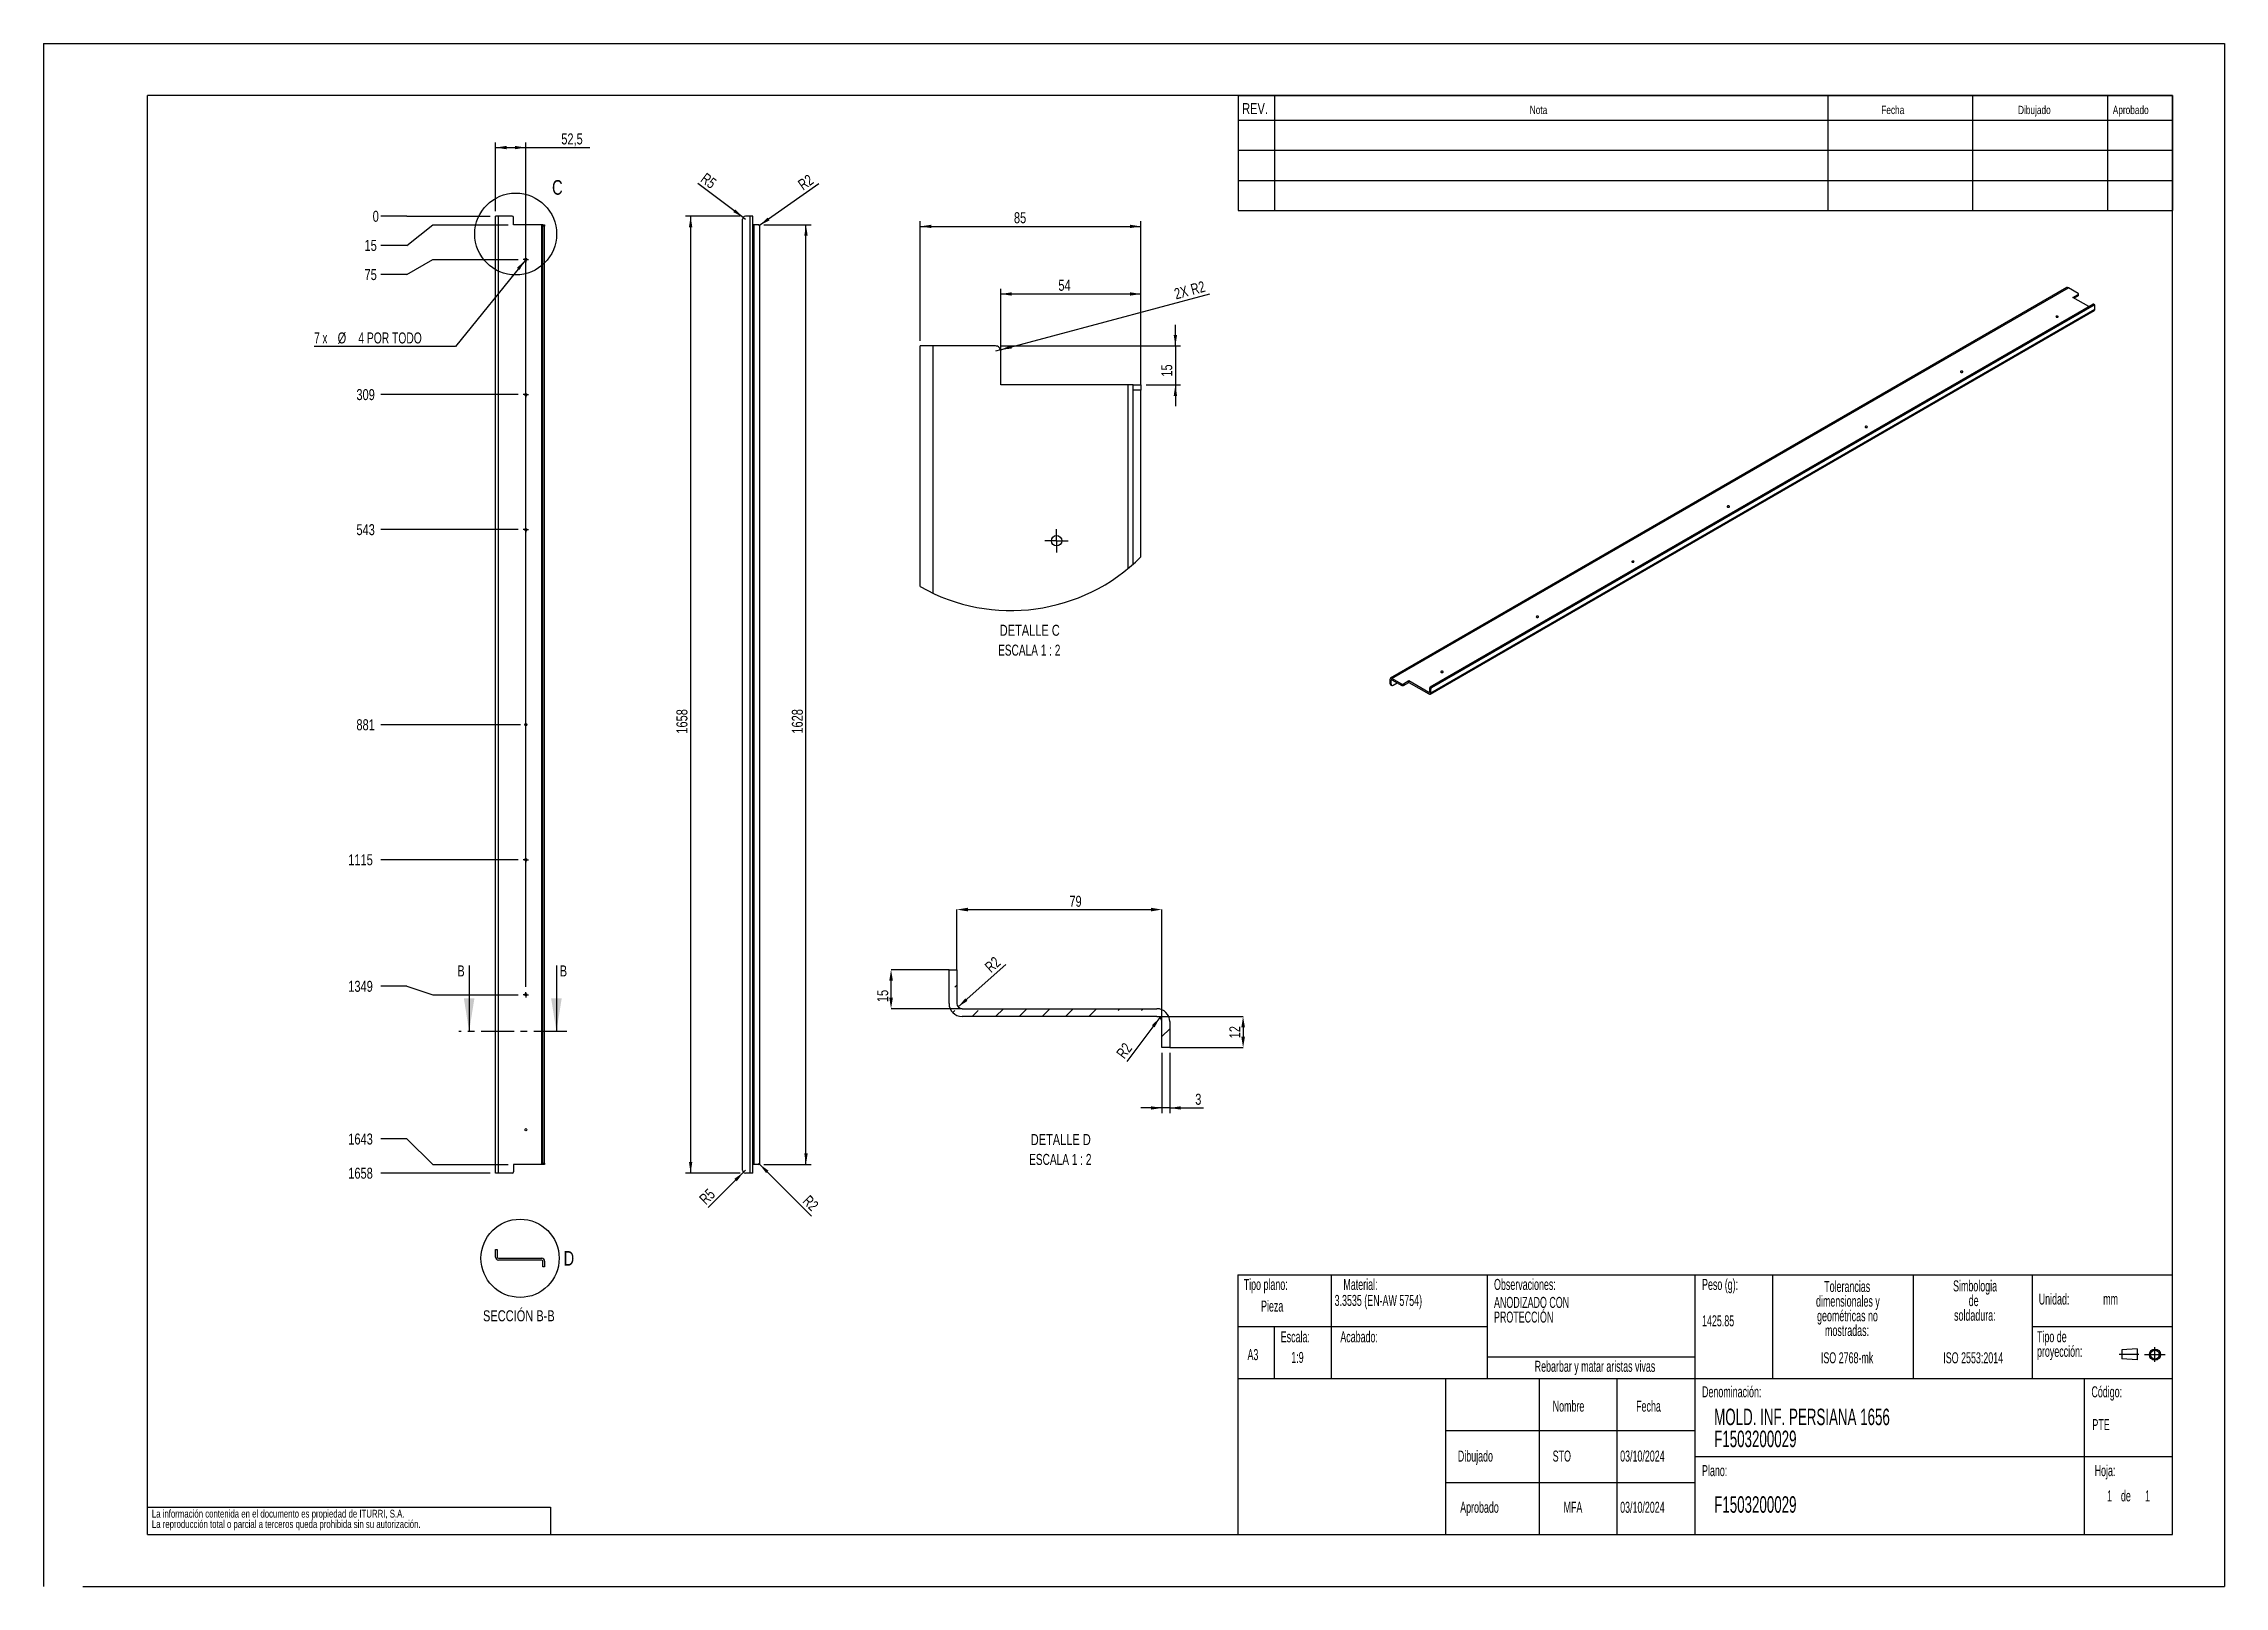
# Model space of a CAD drawing. Extents: x 0 to 25434, y 0 to 7314.
# Drawn here: x 0 to 3780, y 0 to 2673 of the extents above; entities that cross this region are included whole.
import ezdxf

# ---------------------------------------------------------------- set-up
doc = ezdxf.new("R2010")
doc.units = 0
doc.header["$LTSCALE"] = 9
doc.header["$PDSIZE"] = -1
doc.linetypes.add('CENTER', pattern=[10.16, 6.35, -1.27, 1.27, -1.27])
doc.linetypes.add('CENTERX2', pattern=[20.32, 12.7, -2.54, 2.54, -2.54])
doc.layers.get('0').update_dxf_attribs({"linetype": 'CONTINUOUS'})
doc.layers.get('Defpoints').update_dxf_attribs({"linetype": 'CONTINUOUS'})
doc.layers.add('FORMATO', color=7, linetype='CONTINUOUS')
doc.layers.add('SLD-0', color=179, linetype='CONTINUOUS')
doc.styles.add('SLDTEXTSTYLE0', font='TXT', dxfattribs={"width": 0.605})
doc.styles.add('SLDTEXTSTYLE1', font='TXT', dxfattribs={"width": 0.75})
doc.styles.add('SLDTEXTSTYLE2', font='TXT', dxfattribs={"width": 0.666667})
doc.styles.add('SLDTEXTSTYLE3', font='TXT', dxfattribs={"width": 0.7})
doc.styles.add('SLDTEXTSTYLE4', font='TXT', dxfattribs={"width": 0.6875})
doc.dimstyles.new('SLDDIMSTYLE0', dxfattribs={"dimtxt": 19.05, "dimasz": 19.05, "dimexe": 0, "dimexo": 0.0625, "dimgap": 4.7625, "dimtad": 0, "dimtih": 1, "dimtoh": 1, "dimdec": 0, "dimrnd": 1e-09, "dimdsep": 46, "dimtxsty": 'SLDTEXTSTYLE1', "dimblk1": 'NONE', "dimblk2": 'NONE', "dimsah": 1, "dimcen": 0.09, "dimadec": 0, "dimazin": 0, "dimtfac": 1, "dimtdec": 0, "dimtofl": 0, "dimtmove": 0, "dimatfit": 3, "dimldrblk": 'NONE', "dimfxl": 1, "dimtolj": 1, "dimtzin": 12, "dimarcsym": 0})
doc.dimstyles.new('SLDDIMSTYLE1', dxfattribs={"dimtxt": 19.05, "dimasz": 19.05, "dimexe": 0, "dimexo": 0.0625, "dimgap": 4.7625, "dimtad": 0, "dimtih": 1, "dimtoh": 1, "dimdec": 1, "dimrnd": 1e-09, "dimzin": 12, "dimdsep": 46, "dimtxsty": 'SLDTEXTSTYLE1', "dimblk1": 'NONE', "dimblk2": 'NONE', "dimsah": 1, "dimcen": 0.09, "dimadec": 0, "dimazin": 0, "dimtfac": 1, "dimtdec": 1, "dimtofl": 0, "dimtmove": 0, "dimatfit": 3, "dimldrblk": 'NONE', "dimfxl": 1, "dimtolj": 1, "dimtzin": 12, "dimarcsym": 0})
doc.dimstyles.new('SLDDIMSTYLE2', dxfattribs={"dimtxt": 19.05, "dimasz": 19.05, "dimexe": 0, "dimexo": 0.0625, "dimgap": 4.7625, "dimtad": 0, "dimtih": 1, "dimtoh": 1, "dimdec": 6, "dimrnd": 1e-09, "dimzin": 12, "dimdsep": 46, "dimtxsty": 'SLDTEXTSTYLE1', "dimblk1": 'NONE', "dimsah": 1, "dimcen": 0, "dimadec": 0, "dimazin": 0, "dimtfac": 1, "dimtdec": 1, "dimtmove": 0, "dimatfit": 3, "dimldrblk": 'NONE', "dimfxl": 1, "dimtolj": 1, "dimtzin": 12, "dimarcsym": 0})
doc.dimstyles.new('SLDDIMSTYLE3', dxfattribs={"dimtxt": 19.05, "dimasz": 19.05, "dimexe": 0, "dimexo": 0.0625, "dimgap": 4.7625, "dimtad": 1, "dimdec": 1, "dimrnd": 1e-09, "dimzin": 12, "dimdsep": 46, "dimtxsty": 'SLDTEXTSTYLE1', "dimsah": 1, "dimcen": 0.09, "dimadec": 0, "dimazin": 0, "dimtfac": 1, "dimtdec": 1, "dimtofl": 0, "dimtmove": 0, "dimatfit": 3, "dimfxl": 1, "dimtolj": 1, "dimtzin": 12, "dimarcsym": 0})
doc.dimstyles.new('SLDDIMSTYLE4', dxfattribs={"dimtxt": 19.05, "dimasz": 19.05, "dimexe": 0, "dimexo": 0.0625, "dimgap": 4.7625, "dimtad": 1, "dimdec": 1, "dimrnd": 1e-09, "dimzin": 12, "dimdsep": 46, "dimtxsty": 'SLDTEXTSTYLE1', "dimsah": 1, "dimcen": 0, "dimadec": 0, "dimazin": 0, "dimtfac": 1, "dimtdec": 1, "dimtofl": 0, "dimtmove": 0, "dimatfit": 3, "dimfxl": 1, "dimtolj": 1, "dimtzin": 12, "dimarcsym": 0})
doc.dimstyles.new('SLDDIMSTYLE5', dxfattribs={"dimtxt": 19.05, "dimasz": 19.05, "dimexe": 0, "dimexo": 0.0625, "dimgap": 4.7625, "dimtad": 1, "dimdec": 1, "dimlfac": 0.222222, "dimrnd": 1e-09, "dimzin": 12, "dimdsep": 46, "dimtxsty": 'SLDTEXTSTYLE1', "dimsah": 1, "dimcen": 0.09, "dimadec": 0, "dimazin": 0, "dimtfac": 1, "dimtdec": 1, "dimtofl": 0, "dimtmove": 0, "dimatfit": 3, "dimfxl": 1, "dimtolj": 1, "dimtzin": 12, "dimarcsym": 0})
doc.dimstyles.new('SLDDIMSTYLE6', dxfattribs={"dimtxt": 19.05, "dimasz": 19.05, "dimexe": 0, "dimexo": 0.0625, "dimgap": 4.7625, "dimtad": 1, "dimdec": 1, "dimlfac": 0.222222, "dimrnd": 1e-09, "dimzin": 12, "dimdsep": 46, "dimtxsty": 'SLDTEXTSTYLE1', "dimsah": 1, "dimcen": 0.09, "dimadec": 0, "dimazin": 0, "dimtfac": 1, "dimtdec": 1, "dimtmove": 0, "dimatfit": 0, "dimfxl": 1, "dimtolj": 1, "dimtzin": 12, "dimarcsym": 0})
doc.dimstyles.new('SLDDIMSTYLE7', dxfattribs={"dimtxt": 19.05, "dimasz": 19.05, "dimexe": 0, "dimexo": 0.0625, "dimgap": 4.7625, "dimtad": 1, "dimdec": 1, "dimlfac": 0.222222, "dimrnd": 1e-09, "dimzin": 12, "dimdsep": 46, "dimtxsty": 'SLDTEXTSTYLE1', "dimsah": 1, "dimcen": 0, "dimadec": 0, "dimazin": 0, "dimtfac": 1, "dimtdec": 1, "dimtofl": 0, "dimtmove": 0, "dimatfit": 3, "dimfxl": 1, "dimtolj": 1, "dimtzin": 12, "dimarcsym": 0})
doc.dimstyles.new('SLDDIMSTYLE8', dxfattribs={"dimtxt": 19.05, "dimasz": 19.05, "dimexe": 0, "dimexo": 0.0625, "dimgap": 4.7625, "dimtad": 1, "dimdec": 1, "dimlfac": 0.222222, "dimrnd": 1e-09, "dimzin": 12, "dimdsep": 46, "dimtxsty": 'SLDTEXTSTYLE1', "dimsah": 1, "dimcen": 0, "dimadec": 0, "dimazin": 0, "dimtfac": 1, "dimtdec": 1, "dimtofl": 0, "dimtmove": 1, "dimatfit": 3, "dimfxl": 1, "dimtolj": 1, "dimtzin": 12, "dimarcsym": 0})

msp = doc.modelspace()

# ---------------------------------------------------------------- texts
at = {"color": 7, "linetype": 'Continuous', "attachment_point": 1, "style": 'SLDTEXTSTYLE1'}
for s, insert, char_height in [('C', (881.2796359, 2436.539232), 25.4), ('B', (717.1477808, 1075.8752118), 19.05), ('B', (894.6911435, 1075.8752118), 19.05), ('D', (901.3022331, 581.0514884), 25.4)]:
    msp.add_mtext(s, dxfattribs=dict(at, insert=insert, char_height=char_height))
at = {"layer": 'FORMATO', "style": 'SLDTEXTSTYLE1'}
for s, insert, char_height, attachment_point in [('REV.', (2077.5212672, 2569.9692622), 19.05, 1), ('Nota', (2576.0194526, 2565.2323684), 14.2875, 1), ('Fecha', (3185.337657, 2565.2323684), 14.2875, 1), ('Dibujado', (3422.3476248, 2565.2323684), 14.2875, 1), ('Aprobado', (3586.5906389, 2565.2323684), 14.2875, 1), ('SECCIÓN B-B', (823.7292241, 478.3177584), 19.05, 2)]:
    msp.add_mtext(s, dxfattribs=dict(at, insert=insert, char_height=char_height, attachment_point=attachment_point))
at = {"layer": 'SLD-0', "style": 'SLDTEXTSTYLE0'}
for s, insert, char_height, attachment_point in [('Tipo plano:', (2080.1636174, 532.6277818), 19.05, 1), ('Tipo plano:', (2080.1636174, 532.6277818), 19.05, 1), ('Material:', (2252.9670218, 532.6277818), 19.05, 1), ('Material:', (2252.9670218, 532.6277818), 19.05, 1), ('Observaciones:', (2514.047536, 532.6277818), 19.05, 1), ('Observaciones:', (2514.047536, 532.6277818), 19.05, 1), ('Peso (g):', (2874.6275349, 532.6277818), 19.05, 1), ('Peso (g):', (2874.6275349, 532.6277818), 19.05, 1), ('Pieza', (2110.2533527, 495.1727609), 19.05, 1), ('Pieza', (2110.2533527, 495.1727609), 19.05, 1), ('3.3535 (EN-AW 5754)', (2237.7134568, 504.9518291), 19.05, 1), ('3.3535 (EN-AW 5754)', (2237.7134568, 504.9518291), 19.05, 1), ('Unidad:', (3458.2153427, 507.3356533), 19.05, 1), ('Unidad:', (3458.2153427, 507.3356533), 19.05, 1), ('mm', (3569.9596005, 507.3356533), 19.05, 1), ('mm', (3569.9596005, 507.3356533), 19.05, 1), ('1425.85', (2874.6275349, 469.6317792), 19.05, 1), ('1425.85', (2874.6275349, 469.6317792), 19.05, 1), ('Escala:', (2144.3679447, 441.9132162), 19.05, 1), ('Escala:', (2144.3679447, 441.9132162), 19.05, 1), ('Acabado:', (2247.6444924, 441.9132162), 19.05, 1), ('Acabado:', (2247.6444924, 441.9132162), 19.05, 1), ('A3', (2086.7341403, 411.0693096), 19.05, 1), ('A3', (2086.7341403, 411.0693096), 19.05, 1), ('1:9', (2162.6120898, 406.2127035), 19.05, 1), ('1:9', (2162.6120898, 406.2127035), 19.05, 1), ('Rebarbar y matar aristas vivas', (2689.069411, 390.8135673), 19.05, 2), ('Rebarbar y matar aristas vivas', (2689.069411, 390.8135673), 19.05, 2), ('ISO 2768-mk', (3126.02945, 405.5401562), 19.05, 2), ('ISO 2768-mk', (3126.02945, 405.5401562), 19.05, 2), ('ISO 2553:2014', (3344.6284839, 405.5401562), 19.05, 2), ('ISO 2553:2014', (3344.6284839, 405.5401562), 19.05, 2), ('Denominación:', (2874.6275349, 346.6288013), 19.05, 1), ('Denominación:', (2874.6275349, 346.6288013), 19.05, 1), ('Código:', (3549.5814543, 346.6288013), 19.05, 1), ('Código:', (3549.5814543, 346.6288013), 19.05, 1), ('Nombre', (2615.7397129, 321.7935042), 19.05, 1), ('Nombre', (2615.7397129, 321.7935042), 19.05, 1), ('Fecha', (2760.3749785, 321.7935042), 19.05, 1), ('Fecha', (2760.3749785, 321.7935042), 19.05, 1), ('PTE', (3551.2774739, 289.7385176), 19.05, 1), ('PTE', (3551.2774739, 289.7385176), 19.05, 1), ('Dibujado', (2451.3586749, 235.2627784), 19.05, 1), ('Dibujado', (2451.3586749, 235.2627784), 19.05, 1), ('STO', (2615.7397129, 235.2627789), 19.05, 1), ('03/10/2024', (2732.6578815, 235.2627789), 19.05, 1), ('Plano:', (2874.6275349, 210.0444075), 19.05, 1), ('Plano:', (2874.6275349, 210.0444075), 19.05, 1), ('Hoja:', (3555.1252597, 210.0444075), 19.05, 1), ('Hoja:', (3555.1252597, 210.0444075), 19.05, 1), ('F1503200029', (2895.6507278, 156.120848), 28.575, 1), ('F1503200029', (2895.6507278, 156.120848), 28.575, 1), ('1', (3576.7144239, 166.2741338), 19.05, 1), ('1', (3576.7144239, 166.2741338), 19.05, 1), ('1', (3576.7144239, 166.2741338), 19.05, 1), ('1', (3576.7144239, 166.2741338), 19.05, 1), ('de', (3600.6975223, 166.2741332), 19.05, 1), ('de', (3600.6975223, 166.2741332), 19.05, 1), ('de', (3600.6975223, 166.2741332), 19.05, 1), ('de', (3600.6975223, 166.2741332), 19.05, 1), ('1', (3642.5771957, 166.2741338), 19.05, 1), ('1', (3642.5771957, 166.2741338), 19.05, 1), ('1', (3642.5771957, 166.2741338), 19.05, 1), ('1', (3642.5771957, 166.2741338), 19.05, 1), ('Aprobado', (2455.4208765, 146.541228), 19.05, 1), ('Aprobado', (2455.4208765, 146.541228), 19.05, 1), ('MFA', (2634.6155262, 146.5412285), 19.05, 1), ('03/10/2024', (2732.6578815, 146.5412285), 19.05, 1)]:
    msp.add_mtext(s, dxfattribs=dict(at, insert=insert, char_height=char_height, attachment_point=attachment_point))

# ---------------------------------------------------------------- blocks, each defined once
blk = doc.blocks.new('BLOQUE3')
at = {"color": 7, "linetype": 'CENTERX2'}
for p, q in [((3581.3, 1170.5), (3553.2, 1170.5)), ((3589.9, 1170.2), (3619.4, 1170.2)), ((3604.7, 1159.6), (3604.7, 1180.8))]:
    blk.add_line(p, q, dxfattribs=at)
at = {"color": 7, "linetype": 'Continuous'}
for p, q in [((3579.2, 1178.5), (3557.1, 1176.9)), ((3557.1, 1176.9), (3557.1, 1164.1)), ((3579.2, 1178.5), (3579.2, 1162.5)), ((3579.2, 1162.5), (3557.1, 1164.1))]:
    blk.add_line(p, q, dxfattribs=at)
for radius in [8.02, 6.42]:
    blk.add_circle((3604.7, 1170.2), radius, dxfattribs=at)
blk = doc.blocks.new('SW_NOTE_0')
at = {"layer": 'SLD-0', "color": 0, "char_height": 19.05, "attachment_point": 2, "style": 'SLDTEXTSTYLE0'}
for s, insert in [('dimensionales y', (67.9, -0.8)), ('Tolerancias', (66.7, 24.6)), ('geométricas no', (67.2, -26.2)), ('mostradas:', (66.4, -51.6))]:
    blk.add_mtext(s, dxfattribs=dict(at, insert=insert))
blk = doc.blocks.new('SW_NOTE_0_1')
at = {"layer": 'SLD-0', "color": 0, "char_height": 19.05, "attachment_point": 1, "style": 'SLDTEXTSTYLE0'}
for s, insert in [('Tipo de', (0, 24.6)), ('proyección:', (0, -0.8))]:
    blk.add_mtext(s, dxfattribs=dict(at, insert=insert))
blk = doc.blocks.new('SW_NOTE_0_2')
at = {"layer": 'SLD-0', "color": 0, "char_height": 19.05, "attachment_point": 2, "style": 'SLDTEXTSTYLE0'}
for s, insert in [('Simbologia', (64, 24.6)), ('de', (61.6, -0.8)), ('soldadura:', (63.6, -26.2))]:
    blk.add_mtext(s, dxfattribs=dict(at, insert=insert))
blk = doc.blocks.new('SW_NOTE_0_3')
at = {"layer": 'SLD-0', "color": 0, "char_height": 13.5, "attachment_point": 1, "style": 'SLDTEXTSTYLE1'}
for s, insert in [('La información contenida en el documento es propiedad de ITURRI, S.A.', (0, 17.3)), ('La reproducción total o parcial a terceros queda prohibida sin su autorización.', (0, -0.7))]:
    blk.add_mtext(s, dxfattribs=dict(at, insert=insert))
blk = doc.blocks.new('SW_NOTE_0_4')
at = {"layer": 'SLD-0', "color": 0, "char_height": 19.05, "attachment_point": 1, "style": 'SLDTEXTSTYLE0'}
for s, insert in [('ANODIZADO CON', (0, 24.6)), ('PROTECCIÓN', (0, -0.8))]:
    blk.add_mtext(s, dxfattribs=dict(at, insert=insert))
blk = doc.blocks.new('SW_NOTE_0_5')
at = {"layer": 'SLD-0', "color": 0, "char_height": 28.575, "attachment_point": 1, "style": 'SLDTEXTSTYLE0'}
for s, insert in [('MOLD. INF. PERSIANA 1656', (0, 36.8)), ('F1503200029', (0, -1.3))]:
    blk.add_mtext(s, dxfattribs=dict(at, insert=insert))
blk = doc.blocks.new('SW_NOTE_0_6')
at = {"layer": 'SLD-0', "color": 0, "char_height": 19.05, "attachment_point": 2, "style": 'SLDTEXTSTYLE0'}
for s, insert in [('dimensionales y', (67.9, -0.8)), ('Tolerancias', (66.7, 24.6)), ('geométricas no', (67.2, -26.2)), ('mostradas:', (66.4, -51.6))]:
    blk.add_mtext(s, dxfattribs=dict(at, insert=insert))
blk = doc.blocks.new('SW_NOTE_0_7')
at = {"layer": 'SLD-0', "color": 0, "char_height": 19.05, "attachment_point": 1, "style": 'SLDTEXTSTYLE0'}
for s, insert in [('Tipo de', (0, 24.6)), ('proyección:', (0, -0.8))]:
    blk.add_mtext(s, dxfattribs=dict(at, insert=insert))
blk = doc.blocks.new('SW_NOTE_0_8')
at = {"layer": 'SLD-0', "color": 0, "char_height": 19.05, "attachment_point": 2, "style": 'SLDTEXTSTYLE0'}
for s, insert in [('Simbologia', (64, 24.6)), ('de', (61.6, -0.8)), ('soldadura:', (63.6, -26.2))]:
    blk.add_mtext(s, dxfattribs=dict(at, insert=insert))
blk = doc.blocks.new('SW_NOTE_0_9')
at = {"layer": 'SLD-0', "color": 0, "char_height": 13.5, "attachment_point": 1, "style": 'SLDTEXTSTYLE1'}
for s, insert in [('La información contenida en el documento es propiedad de ITURRI, S.A.', (0, 17.3)), ('La reproducción total o parcial a terceros queda prohibida sin su autorización.', (0, -0.7))]:
    blk.add_mtext(s, dxfattribs=dict(at, insert=insert))
blk = doc.blocks.new('SW_NOTE_0_10')
at = {"layer": 'SLD-0', "color": 0, "char_height": 19.05, "attachment_point": 1, "style": 'SLDTEXTSTYLE0'}
for s, insert in [('ANODIZADO CON', (0, 24.6)), ('PROTECCIÓN', (0, -0.8))]:
    blk.add_mtext(s, dxfattribs=dict(at, insert=insert))
blk = doc.blocks.new('SW_NOTE_0_11')
at = {"layer": 'SLD-0', "color": 0, "char_height": 28.575, "attachment_point": 1, "style": 'SLDTEXTSTYLE0'}
for s, insert in [('MOLD. INF. PERSIANA 1656', (0, 36.8)), ('F1503200029', (0, -1.3))]:
    blk.add_mtext(s, dxfattribs=dict(at, insert=insert))
blk = doc.blocks.new('_D')
at = {"layer": 'FORMATO', "transparency": 16777216}
for p, q in [((629.4, 2374), (584.4, 2374)), ((629.4, 2374), (674.4, 2374)), ((674.4, 2374), (774.3, 2374))]:
    blk.add_line(p, q, dxfattribs=at)
at = {"layer": 'FORMATO', "transparency": 16777216, "insert": (570.4, 2383.4), "char_height": 19.1, "attachment_point": 1, "style": 'SLDTEXTSTYLE1'}
blk.add_mtext('0', dxfattribs=at)
blk = doc.blocks.new('_NONE')
blk = doc.blocks.new('_D_1')
at = {"layer": 'FORMATO', "color": 7, "transparency": 16777216}
for p, q in [((629.4, 2323.5), (674.4, 2359)), ((674.4, 2359), (805.3, 2359)), ((629.4, 2323.5), (584.4, 2323.5))]:
    blk.add_line(p, q, dxfattribs=at)
at = {"layer": 'FORMATO', "color": 7, "transparency": 16777216, "insert": (556.3, 2332.9), "char_height": 19.05, "attachment_point": 1, "style": 'SLDTEXTSTYLE1'}
blk.add_mtext('15', dxfattribs=at)
blk = doc.blocks.new('_D_2')
at = {"layer": 'FORMATO', "color": 7, "transparency": 16777216}
for p, q in [((629.4, 2273), (584.4, 2273)), ((629.4, 2273), (674.4, 2299)), ((674.4, 2299), (822.3, 2299))]:
    blk.add_line(p, q, dxfattribs=at)
at = {"layer": 'FORMATO', "color": 7, "transparency": 16777216, "insert": (556.3, 2282.4), "char_height": 19.05, "attachment_point": 1, "style": 'SLDTEXTSTYLE1'}
blk.add_mtext('75', dxfattribs=at)
blk = doc.blocks.new('_D_3')
at = {"layer": 'FORMATO', "color": 7, "transparency": 16777216}
blk.add_line((822.3, 2065), (584.4, 2065), dxfattribs=at)
at = {"layer": 'FORMATO', "color": 7, "transparency": 16777216, "insert": (542.2, 2074.4), "char_height": 19.05, "attachment_point": 1, "style": 'SLDTEXTSTYLE1'}
blk.add_mtext('309', dxfattribs=at)
blk = doc.blocks.new('_D_4')
at = {"layer": 'FORMATO', "color": 7, "transparency": 16777216}
blk.add_line((822.3, 1831), (584.4, 1831), dxfattribs=at)
at = {"layer": 'FORMATO', "color": 7, "transparency": 16777216, "insert": (542.2, 1840.4), "char_height": 19.05, "attachment_point": 1, "style": 'SLDTEXTSTYLE1'}
blk.add_mtext('543', dxfattribs=at)
blk = doc.blocks.new('_D_5')
at = {"layer": 'FORMATO', "color": 7, "transparency": 16777216}
blk.add_line((826.8, 1493), (584.4, 1493), dxfattribs=at)
at = {"layer": 'FORMATO', "color": 7, "transparency": 16777216, "insert": (542.2, 1502.4), "char_height": 19.05, "attachment_point": 1, "style": 'SLDTEXTSTYLE1'}
blk.add_mtext('881', dxfattribs=at)
blk = doc.blocks.new('_D_6')
at = {"layer": 'FORMATO', "color": 7, "transparency": 16777216}
blk.add_line((822.3, 1259), (584.4, 1259), dxfattribs=at)
at = {"layer": 'FORMATO', "color": 7, "transparency": 16777216, "insert": (528.1, 1268.4), "char_height": 19.05, "attachment_point": 1, "style": 'SLDTEXTSTYLE1'}
blk.add_mtext('1115', dxfattribs=at)
blk = doc.blocks.new('_D_7')
at = {"layer": 'FORMATO', "color": 7, "transparency": 16777216}
for p, q in [((629.4, 1039.7), (584.4, 1039.7)), ((629.4, 1039.7), (674.4, 1025)), ((674.4, 1025), (822.3, 1025))]:
    blk.add_line(p, q, dxfattribs=at)
at = {"layer": 'FORMATO', "color": 7, "transparency": 16777216, "insert": (528.1, 1049.2), "char_height": 19.05, "attachment_point": 1, "style": 'SLDTEXTSTYLE1'}
blk.add_mtext('1349', dxfattribs=at)
blk = doc.blocks.new('_D_8')
at = {"layer": 'FORMATO', "color": 7, "transparency": 16777216}
for p, q in [((629.4, 775.2), (584.4, 775.2)), ((629.4, 775.2), (674.4, 731)), ((674.4, 731), (805.3, 731))]:
    blk.add_line(p, q, dxfattribs=at)
at = {"layer": 'FORMATO', "color": 7, "transparency": 16777216, "insert": (528.1, 784.6), "char_height": 19.05, "attachment_point": 1, "style": 'SLDTEXTSTYLE1'}
blk.add_mtext('1643', dxfattribs=at)
blk = doc.blocks.new('_D_9')
at = {"layer": 'FORMATO', "color": 7, "transparency": 16777216}
blk.add_line((774.3, 716), (584.4, 716), dxfattribs=at)
at = {"layer": 'FORMATO', "color": 7, "transparency": 16777216, "insert": (528.1, 725.4), "char_height": 19.05, "attachment_point": 1, "style": 'SLDTEXTSTYLE1'}
blk.add_mtext('1658', dxfattribs=at)
blk = doc.blocks.new('_D_10')
at = {"layer": 'FORMATO', "transparency": 16777216}
for p, q in [((834.6, 2297.5), (714.2, 2148)), ((837.1, 2300.6), (834.6, 2297.5)), ((714.2, 2148), (469.2, 2148))]:
    blk.add_line(p, q, dxfattribs=at)
blk.add_solid([(834.6, 2297.5), (820.4, 2284.5), (824.9, 2280.8)], dxfattribs=at)
at = {"layer": 'FORMATO', "transparency": 16777216, "char_height": 19.05, "attachment_point": 1}
for s, insert, style in [('7 x', (469.2, 2172.6), 'SLDTEXTSTYLE2'), ('%%c', (509.6, 2172.6), 'SLDTEXTSTYLE1'), ('4 POR TODO', (545.5, 2172.6), 'SLDTEXTSTYLE3')]:
    blk.add_mtext(s, dxfattribs=dict(at, insert=insert, style=style))
blk = doc.blocks.new('_D_11')
at = {"layer": 'FORMATO', "color": 7, "transparency": 16777216}
for p, q in [((783.3, 2383), (783.3, 2501.9)), ((835.8, 1038.5), (835.8, 2501.9)), ((783.3, 2492.9), (835.8, 2492.9)), ((835.8, 2492.9), (946.6, 2492.9))]:
    blk.add_line(p, q, dxfattribs=at)
for points in [[(783.3, 2492.9), (802.4, 2490), (802.4, 2495.8)], [(835.8, 2492.9), (816.8, 2495.8), (816.8, 2490)]]:
    blk.add_solid(points, dxfattribs=at)
at = {"layer": 'FORMATO', "color": 7, "transparency": 16777216, "insert": (897.3, 2517.4), "char_height": 19.05, "attachment_point": 1, "style": 'SLDTEXTSTYLE1'}
blk.add_mtext('52,5', dxfattribs=at)
blk = doc.blocks.new('SW_CENTERMARKSYMBOL_0')
at = {"layer": 'FORMATO', "color": 0}
for p, q in [((-2.5, 0), (-4.5, 0)), ((0, 0), (-2.5, 0)), ((0, 2.5), (0, 4.5)), ((0, 0), (0, 2.5)), ((0, 0), (0, -2.5)), ((0, 0), (2.5, 0)), ((2.5, 0), (4.5, 0)), ((0, -2.5), (0, -4.5))]:
    blk.add_line(p, q, dxfattribs=at)
blk = doc.blocks.new('SW_CENTERMARKSYMBOL_1')
at = {"layer": 'FORMATO', "color": 0}
for p, q in [((-2.5, 0), (-4.5, 0)), ((0, 0), (-2.5, 0)), ((0, 2.5), (0, 4.5)), ((0, 0), (0, 2.5)), ((0, 0), (0, -2.5)), ((0, 0), (2.5, 0)), ((2.5, 0), (4.5, 0)), ((0, -2.5), (0, -4.5))]:
    blk.add_line(p, q, dxfattribs=at)
blk = doc.blocks.new('SW_CENTERMARKSYMBOL_2')
at = {"layer": 'FORMATO', "color": 0}
for p, q in [((-2.5, 0), (-4.5, 0)), ((0, 0), (-2.5, 0)), ((0, 2.5), (0, 4.5)), ((0, 0), (0, 2.5)), ((0, 0), (0, -2.5)), ((0, 0), (2.5, 0)), ((2.5, 0), (4.5, 0)), ((0, -2.5), (0, -4.5))]:
    blk.add_line(p, q, dxfattribs=at)
blk = doc.blocks.new('SW_CENTERMARKSYMBOL_3')
at = {"layer": 'FORMATO', "color": 0}
for p, q in [((-2.5, 0), (-4.5, 0)), ((0, 0), (-2.5, 0)), ((0, 2.5), (0, 4.5)), ((0, 0), (0, 2.5)), ((0, 0), (0, -2.5)), ((0, 0), (2.5, 0)), ((2.5, 0), (4.5, 0)), ((0, -2.5), (0, -4.5))]:
    blk.add_line(p, q, dxfattribs=at)
blk = doc.blocks.new('SW_CENTERMARKSYMBOL_4')
at = {"layer": 'FORMATO', "color": 0}
for p, q in [((-2.5, 0), (-4.5, 0)), ((0, 0), (-2.5, 0)), ((0, 2.5), (0, 4.5)), ((0, 0), (0, 2.5)), ((0, 0), (0, -2.5)), ((0, 0), (2.5, 0)), ((2.5, 0), (4.5, 0)), ((0, -2.5), (0, -4.5))]:
    blk.add_line(p, q, dxfattribs=at)
blk = doc.blocks.new('_D_12')
at = {"layer": 'FORMATO', "color": 7, "transparency": 16777216}
for q in [(1134, 2430.9), (1216.5, 2369)]:
    blk.add_line((1212.5, 2372), q, dxfattribs=at)
blk.add_solid([(1212.5, 2372), (1199, 2385.8), (1195.5, 2381.1)], dxfattribs=at)
at = {"layer": 'FORMATO', "color": 7, "transparency": 16777216, "insert": (1148.6, 2450.4), "char_height": 19.05, "attachment_point": 1, "rotation": 323.1293, "style": 'SLDTEXTSTYLE1'}
blk.add_mtext('R5', dxfattribs=at)
blk = doc.blocks.new('_D_13')
at = {"layer": 'FORMATO', "color": 7, "transparency": 16777216}
for q in [(1216.5, 721), (1151.8, 656.4)]:
    blk.add_line((1213, 717.5), q, dxfattribs=at)
blk.add_solid([(1213, 717.5), (1197.4, 706.1), (1201.6, 701.9)], dxfattribs=at)
at = {"layer": 'FORMATO', "color": 7, "transparency": 16777216, "insert": (1134.7, 673.5), "char_height": 19.05, "attachment_point": 1, "rotation": 45, "style": 'SLDTEXTSTYLE1'}
blk.add_mtext('R5', dxfattribs=at)
blk = doc.blocks.new('_D_14')
at = {"layer": 'FORMATO', "color": 7, "transparency": 16777216}
for q in [(1239.5, 733), (1331.2, 641.4)]:
    blk.add_line((1240.9, 731.6), q, dxfattribs=at)
blk.add_solid([(1240.9, 731.6), (1252.3, 716.1), (1256.5, 720.2)], dxfattribs=at)
at = {"layer": 'FORMATO', "color": 7, "transparency": 16777216, "insert": (1327.6, 679.5), "char_height": 19.05, "attachment_point": 1, "rotation": 315, "style": 'SLDTEXTSTYLE1'}
blk.add_mtext('R2', dxfattribs=at)
blk = doc.blocks.new('_D_15')
at = {"layer": 'FORMATO', "color": 7, "transparency": 16777216}
for q in [(1343.7, 2430.7), (1239.5, 2357)]:
    blk.add_line((1241.1, 2358.2), q, dxfattribs=at)
blk.add_solid([(1241.1, 2358.2), (1258.4, 2366.8), (1255, 2371.6)], dxfattribs=at)
at = {"layer": 'FORMATO', "color": 7, "transparency": 16777216, "insert": (1305.5, 2433.6), "char_height": 19.05, "attachment_point": 1, "rotation": 35.2792, "style": 'SLDTEXTSTYLE1'}
blk.add_mtext('R2', dxfattribs=at)
blk = doc.blocks.new('_D_16')
at = {"layer": 'FORMATO', "color": 7, "transparency": 16777216}
for p, q in [((1207.5, 2374), (1112.5, 2374)), ((1121.5, 2374), (1121.5, 716)), ((1207.5, 716), (1112.5, 716))]:
    blk.add_line(p, q, dxfattribs=at)
for points in [[(1121.5, 2374), (1118.6, 2355), (1124.4, 2355)], [(1121.5, 716), (1124.4, 735.1), (1118.6, 735.1)]]:
    blk.add_solid(points, dxfattribs=at)
at = {"layer": 'FORMATO', "color": 7, "transparency": 16777216, "insert": (1096.9, 1477.4), "char_height": 19.05, "attachment_point": 1, "rotation": 90, "style": 'SLDTEXTSTYLE1'}
blk.add_mtext('1658', dxfattribs=at)
blk = doc.blocks.new('_D_17')
at = {"layer": 'FORMATO', "color": 7, "transparency": 16777216}
for p, q in [((1248.5, 2359), (1330.4, 2359)), ((1321.4, 731), (1321.4, 2359)), ((1248.5, 731), (1330.4, 731))]:
    blk.add_line(p, q, dxfattribs=at)
for points in [[(1321.4, 2359), (1318.5, 2340), (1324.4, 2340)], [(1321.4, 731), (1324.4, 750.1), (1318.5, 750.1)]]:
    blk.add_solid(points, dxfattribs=at)
at = {"layer": 'FORMATO', "color": 7, "transparency": 16777216, "insert": (1296.9, 1477.5), "char_height": 19.05, "attachment_point": 1, "rotation": 90, "style": 'SLDTEXTSTYLE1'}
blk.add_mtext('1628', dxfattribs=at)
blk = doc.blocks.new('_D_18')
at = {"layer": 'FORMATO', "color": 7, "transparency": 16777216}
for p, q in [((1659.1, 2090.7), (1659.1, 2248.2)), ((1902.1, 2239.2), (1659.1, 2239.2)), ((1902.1, 2090.7), (1902.1, 2248.2))]:
    blk.add_line(p, q, dxfattribs=at)
for points in [[(1659.1, 2239.2), (1678.2, 2236.3), (1678.2, 2242.2)], [(1902.1, 2239.2), (1883.1, 2242.2), (1883.1, 2236.3)]]:
    blk.add_solid(points, dxfattribs=at)
at = {"layer": 'FORMATO', "color": 7, "transparency": 16777216, "insert": (1758.9, 2263.8), "char_height": 19.05, "attachment_point": 1, "style": 'SLDTEXTSTYLE1'}
blk.add_mtext('54', dxfattribs=at)
blk = doc.blocks.new('_D_19')
at = {"layer": 'FORMATO', "color": 7, "transparency": 16777216}
for p, q in [((1961.7, 2149.2), (1961.7, 2185.9)), ((1659.1, 2149.2), (1970.7, 2149.2)), ((1961.7, 2149.2), (1961.7, 2081.7)), ((1911.1, 2081.7), (1970.7, 2081.7)), ((1961.7, 2081.7), (1961.7, 2045.1))]:
    blk.add_line(p, q, dxfattribs=at)
for points in [[(1961.7, 2149.2), (1964.7, 2168.3), (1958.8, 2168.3)], [(1961.7, 2081.7), (1958.8, 2062.7), (1964.7, 2062.7)]]:
    blk.add_solid(points, dxfattribs=at)
at = {"layer": 'FORMATO', "color": 7, "transparency": 16777216, "insert": (1937.2, 2096), "char_height": 19.05, "attachment_point": 1, "rotation": 90, "style": 'SLDTEXTSTYLE1'}
blk.add_mtext('15', dxfattribs=at)
blk = doc.blocks.new('_D_20')
at = {"layer": 'FORMATO', "color": 7, "transparency": 16777216}
for p, q in [((1519.6, 2158.2), (1519.6, 2365.3)), ((1519.6, 2356.3), (1902.1, 2356.3)), ((1902.1, 2081.7), (1902.1, 2365.3))]:
    blk.add_line(p, q, dxfattribs=at)
for points in [[(1519.6, 2356.3), (1538.7, 2353.4), (1538.7, 2359.2)], [(1902.1, 2356.3), (1883.1, 2359.2), (1883.1, 2353.4)]]:
    blk.add_solid(points, dxfattribs=at)
at = {"layer": 'FORMATO', "color": 7, "transparency": 16777216, "insert": (1681.9, 2380.9), "char_height": 19.05, "attachment_point": 1, "style": 'SLDTEXTSTYLE1'}
blk.add_mtext('85', dxfattribs=at)
blk = doc.blocks.new('_D_21')
at = {"layer": 'FORMATO', "color": 7, "transparency": 16777216}
for q in [(2021.4, 2239.7), (1650.1, 2140.2)]:
    blk.add_line((1658.8, 2142.6), q, dxfattribs=at)
blk.add_solid([(1658.8, 2142.6), (1678, 2144.7), (1676.5, 2150.3)], dxfattribs=at)
at = {"layer": 'FORMATO', "color": 7, "transparency": 16777216, "char_height": 19.05, "attachment_point": 1, "rotation": 15, "style": 'SLDTEXTSTYLE1'}
for s, insert in [('2X', (1958, 2248.1)), ('R2', (1986.5, 2255.8))]:
    blk.add_mtext(s, dxfattribs=dict(at, insert=insert))
blk = doc.blocks.new('SW_NOTE_0_12')
at = {"layer": 'FORMATO', "color": 0, "char_height": 19.05, "attachment_point": 2}
for s, insert, style in [('DETALLE C', (61.9, 24.6), 'SLDTEXTSTYLE1'), ('ESCALA 1 : 2', (61, -9.8), 'SLDTEXTSTYLE4')]:
    blk.add_mtext(s, dxfattribs=dict(at, insert=insert, style=style))
blk = doc.blocks.new('SW_CENTERMARKSYMBOL_5')
at = {"layer": 'FORMATO', "color": 0}
for p, q in [((-11.2, 0), (-20.2, 0)), ((0, 0), (-11.2, 0)), ((0, 11.2), (0, 20.2)), ((0, 0), (0, 11.2)), ((0, 0), (0, -11.2)), ((0, 0), (11.2, 0)), ((11.2, 0), (20.2, 0)), ((0, -11.2), (0, -20.2))]:
    blk.add_line(p, q, dxfattribs=at)
blk = doc.blocks.new('SW_HATCH_0')
at = {"color": 0, "linetype": 'Continuous'}
for p, q in [((-70.5, 50.7), (-67.1, 54.1)), ((-74.1, 6.7), (-70.5, 10.3)), ((-40.4, 0), (-30.1, 10.3)), ((0, 0), (13.5, 13.5)), ((40.6, 0.2), (53.9, 13.5)), ((81, 0.2), (94.3, 13.5)), ((121.4, 0.2), (134.7, 13.5)), ((161.6, 0), (175.1, 13.5)), ((202.1, 0), (202.2, 0.2)), ((212.3, 10.3), (215.6, 13.5)), ((242.5, 0), (242.6, 0.2)), ((252.7, 10.3), (256, 13.5)), ((288.4, -34.9), (301.9, -21.4))]:
    blk.add_line(p, q, dxfattribs=at)
blk = doc.blocks.new('_D_22')
at = {"layer": 'Defpoints', "color": 0, "transparency": 16777216}
for p in [(1938.4, 1172.6), (1582.9, 1068.4), (1938.4, 978.4)]:
    blk.add_point(p, dxfattribs=at)
at = {"layer": 'FORMATO', "color": 0, "lineweight": -2, "transparency": 16777216}
for p, q in [((1582.9, 1068.5), (1582.9, 1172.6)), ((1602, 1172.6), (1919.4, 1172.6)), ((1938.4, 978.5), (1938.4, 1172.6))]:
    blk.add_line(p, q, dxfattribs=at)
at = {"layer": 'FORMATO', "color": 0, "transparency": 16777216}
for points in [[(1602, 1175.8), (1602, 1169.5), (1582.9, 1172.6)], [(1919.4, 1175.8), (1919.4, 1169.5), (1938.4, 1172.6)]]:
    blk.add_solid(points, dxfattribs=at)
at = {"layer": 'FORMATO', "color": 0, "transparency": 16777216, "insert": (1788.7, 1186.9), "char_height": 19.05, "attachment_point": 5, "style": 'SLDTEXTSTYLE1'}
blk.add_mtext('\\A1;79', dxfattribs=at)
blk = doc.blocks.new('_D_23')
at = {"layer": 'Defpoints', "color": 0, "transparency": 16777216}
for p in [(1468.9, 1068.4), (1569.4, 1068.4), (1591.9, 1000.9)]:
    blk.add_point(p, dxfattribs=at)
at = {"layer": 'FORMATO', "color": 0, "lineweight": -2, "transparency": 16777216}
for p, q in [((1569.4, 1068.4), (1468.9, 1068.4)), ((1468.9, 1020), (1468.9, 1049.4)), ((1591.9, 1000.9), (1468.9, 1000.9))]:
    blk.add_line(p, q, dxfattribs=at)
at = {"layer": 'FORMATO', "color": 0, "transparency": 16777216}
for points in [[(1465.8, 1049.4), (1472.1, 1049.4), (1468.9, 1068.4)], [(1465.8, 1020), (1472.1, 1020), (1468.9, 1000.9)]]:
    blk.add_solid(points, dxfattribs=at)
at = {"layer": 'FORMATO', "color": 0, "transparency": 16777216, "insert": (1454.6, 1022.9), "char_height": 19.05, "attachment_point": 5, "rotation": 90, "style": 'SLDTEXTSTYLE1'}
blk.add_mtext('\\A1;15', dxfattribs=at)
blk = doc.blocks.new('_D_24')
at = {"layer": 'Defpoints', "color": 0, "transparency": 16777216}
for p in [(1929.4, 987.4), (1951.9, 933.4), (2079.1, 933.4)]:
    blk.add_point(p, dxfattribs=at)
at = {"layer": 'FORMATO', "color": 0, "lineweight": -2, "transparency": 16777216}
for p, q in [((1929.5, 987.4), (2079.1, 987.4)), ((2079.1, 968.4), (2079.1, 952.5)), ((1952, 933.4), (2079.1, 933.4))]:
    blk.add_line(p, q, dxfattribs=at)
at = {"layer": 'FORMATO', "color": 0, "transparency": 16777216}
for points in [[(2076, 968.4), (2082.3, 968.4), (2079.1, 987.4)], [(2076, 952.5), (2082.3, 952.5), (2079.1, 933.4)]]:
    blk.add_solid(points, dxfattribs=at)
at = {"layer": 'FORMATO', "color": 0, "transparency": 16777216, "insert": (2064.8, 960.2), "char_height": 19.05, "attachment_point": 5, "rotation": 90, "style": 'SLDTEXTSTYLE1'}
blk.add_mtext('\\A1;12', dxfattribs=at)
blk = doc.blocks.new('_D_25')
at = {"layer": 'FORMATO', "color": 7, "transparency": 16777216}
for p, q in [((1938.4, 924.4), (1938.4, 819.9)), ((1951.9, 924.4), (1951.9, 819.9)), ((1938.4, 828.9), (1901.8, 828.9)), ((1951.9, 828.9), (1938.4, 828.9)), ((1951.9, 828.9), (2010.2, 828.9))]:
    blk.add_line(p, q, dxfattribs=at)
for points in [[(1938.4, 828.9), (1919.4, 831.8), (1919.4, 826)], [(1951.9, 828.9), (1971, 826), (1971, 831.8)]]:
    blk.add_solid(points, dxfattribs=at)
at = {"layer": 'FORMATO', "color": 7, "transparency": 16777216, "insert": (1996.1, 853.5), "char_height": 19.1, "attachment_point": 1, "style": 'SLDTEXTSTYLE1'}
blk.add_mtext('3', dxfattribs=at)
blk = doc.blocks.new('_D_26')
at = {"layer": 'FORMATO', "color": 7, "transparency": 16777216}
blk.add_line((1585.2, 1003.9), (1667.9, 1077.7), dxfattribs=at)
blk.add_solid([(1585.2, 1003.9), (1601.4, 1014.4), (1597.5, 1018.8)], dxfattribs=at)
at = {"layer": 'FORMATO', "color": 7, "transparency": 16777216, "insert": (1629.5, 1076.3), "char_height": 19.05, "attachment_point": 1, "rotation": 41.8504, "style": 'SLDTEXTSTYLE1'}
blk.add_mtext('R2', dxfattribs=at)
blk = doc.blocks.new('_D_27')
at = {"layer": 'FORMATO', "color": 7, "transparency": 16777216}
blk.add_line((1934.9, 985.6), (1877.6, 909.4), dxfattribs=at)
blk.add_solid([(1934.9, 985.6), (1921.1, 972.1), (1925.8, 968.6)], dxfattribs=at)
at = {"layer": 'FORMATO', "color": 7, "transparency": 16777216, "insert": (1858, 924.2), "char_height": 19.05, "attachment_point": 1, "rotation": 52.8852, "style": 'SLDTEXTSTYLE1'}
blk.add_mtext('R2', dxfattribs=at)
blk = doc.blocks.new('SW_NOTE_0_13')
at = {"layer": 'FORMATO', "color": 0, "char_height": 19.05, "attachment_point": 2}
for s, insert, style in [('DETALLE D', (61, 24.6), 'SLDTEXTSTYLE1'), ('ESCALA 1 : 2', (60.2, -9.8), 'SLDTEXTSTYLE4')]:
    blk.add_mtext(s, dxfattribs=dict(at, insert=insert, style=style))

# ---------------------------------------------------------------- dimensions: what is measured, and where the dimension line sits
at = {"layer": 'FORMATO', "color": 7}
for base, p1, p2, dimstyle, picture, middle in [((835.842479, 2492.8928602), (783.342479, 2374.0219844), (835.842479, 1029.5219844), 'SLDDIMSTYLE3', '_D_11', (921.9698768, 2492.8928602)), ((1902.126092, 2356.2963166), (1519.626092, 2149.2247035), (1902.126092, 2072.7246156), 'SLDDIMSTYLE5', '_D_20', (1695.9294888, 2356.2963166)), ((1659.126092, 2239.2245362), (1902.126092, 2081.7245362), (1659.126092, 2081.7245362), 'SLDDIMSTYLE5', '_D_18', (1772.9940778, 2239.2245362)), ((1938.4340469, 1172.6300736), (1582.9340389, 1068.4196901), (1938.4340469, 978.4196906), 'SLDDIMSTYLE5', '_D_22', (1788.730915, 1172.6300736)), ((1938.4340389, 828.9054392), (1951.9340389, 933.4196901), (1938.4340389, 933.4196901), 'SLDDIMSTYLE6', '_D_25', (2003.1148354, 828.9054392))]:
    dim = msp.add_linear_dim(base=base, p1=p1, p2=p2, dimstyle=dimstyle, dxfattribs=at)
    dim.commit()
    dim.dimension.update_dxf_attribs({"geometry": picture, "text_midpoint": middle, "dimtype": 160})
for center, mpoint, dimstyle, picture, middle in [((1216.5028635, 2369.0219844), (1212.5029033, 2372.0220375), 'SLDDIMSTYLE4', '_D_12', (1144.8186933, 2422.7867555)), ((1239.5028635, 2357.0219844), (1241.135559, 2358.1771058), 'SLDDIMSTYLE4', '_D_15', (1332.4574239, 2422.7867555)), ((1591.9340389, 1009.9196901), (1585.2300326, 1003.9150004), 'SLDDIMSTYLE8', '_D_26', (1657.7033711, 1068.8284193)), ((1929.4340389, 978.4196901), (1934.8647601, 985.5965465), 'SLDDIMSTYLE8', '_D_27', (1885.3385554, 920.1461933)), ((1216.5028635, 721.0219844), (1212.9673296, 717.4864505), 'SLDDIMSTYLE4', '_D_13', (1161.253401, 665.7725219)), ((1239.5028635, 733.0219844), (1240.9170771, 731.6077709), 'SLDDIMSTYLE4', '_D_14', (1321.4305991, 651.0944289))]:
    dim = msp.add_radius_dim(center=center, mpoint=mpoint, dimstyle=dimstyle, dxfattribs=at)
    dim.commit()
    dim.dimension.update_dxf_attribs({"geometry": picture, "text_midpoint": middle, "dimtype": 164})
at = {"layer": 'FORMATO'}
dim = msp.add_ordinate_dim(feature_location=(783.3424789758, 2374.0219844358), offset=(-198.8960210984, 0), dtype=0, origin=(783.3424789758, 2374.0219844358), dimstyle='SLDDIMSTYLE0', dxfattribs=at)
dim.commit()
dim.dimension.update_dxf_attribs({"geometry": '_D', "text_midpoint": (577.4085410164, 2374.0219844358)})
at = {"layer": 'FORMATO', "color": 7}
for feature_location, offset, picture, middle in [((831.342479, 1259.0219844), (-246.8960211, 0), '_D_6', (556.2947904, 1259.0219844)), ((831.342479, 1025.0219844), (-246.8960211, 14.714492), '_D_7', (556.2947904, 1039.7364764)), ((814.342479, 731.0219844), (-229.8960211, 44.143476), '_D_8', (556.2947904, 775.1654604)), ((783.342479, 716.0219844), (-198.8960211, 0), '_D_9', (556.2947904, 716.0219844)), ((831.342479, 2065.0219844), (-246.8960211, 0), '_D_3', (563.3327078, 2065.0219844)), ((831.342479, 1831.0219844), (-246.8960211, 0), '_D_4', (563.3327078, 1831.0219844)), ((835.842479, 1493.0219844), (-251.3960211, 0), '_D_5', (563.3327078, 1493.0219844)), ((814.342479, 2359.0219844), (-229.8960211, -35.5063124), '_D_1', (570.3706242, 2323.515672)), ((831.342479, 2299.0219844), (-246.8960211, -26.0126248), '_D_2', (570.3706242, 2273.0093596))]:
    dim = msp.add_ordinate_dim(feature_location=feature_location, offset=offset, dtype=0, origin=(783.342479, 2374.0219844), dimstyle='SLDDIMSTYLE1', dxfattribs=at)
    dim.commit()
    dim.dimension.update_dxf_attribs({"geometry": picture, "text_midpoint": middle})
for base, p1, p2, dimstyle, picture, middle in [((1121.5028635, 716.0219844), (1216.5028635, 2374.0219844), (1216.5028635, 716.0219844), 'SLDDIMSTYLE3', '_D_16', (1121.5028635, 1505.5695718)), ((1321.4305091, 2359.0219844), (1239.5028635, 731.0219844), (1239.5028635, 2359.0219844), 'SLDDIMSTYLE3', '_D_17', (1321.4305091, 1505.7000153)), ((1961.7210119, 2081.7245362), (1650.126092, 2149.2245362), (1902.126092, 2081.7245362), 'SLDDIMSTYLE6', '_D_19', (1961.7210119, 2110.0832333)), ((1468.9269717, 1068.4196901), (1591.9340403, 1000.9196901), (1569.4340389, 1068.4196901), 'SLDDIMSTYLE6', '_D_23', (1468.9269717, 1022.8871921)), ((2079.1265351, 933.4196901), (1929.4340389, 987.41969), (1951.9340389, 933.4196901), 'SLDDIMSTYLE6', '_D_24', (2079.1265351, 960.2401867))]:
    dim = msp.add_linear_dim(base=base, p1=p1, p2=p2, angle=90, dimstyle=dimstyle, dxfattribs=at)
    dim.commit()
    dim.dimension.update_dxf_attribs({"geometry": picture, "text_midpoint": middle, "dimtype": 160})
at = {"layer": 'FORMATO'}
dim = msp.add_diameter_dim_2p(p1=(837.0972585, 2300.5793952), p2=(834.5876995, 2297.4645736), text='7 x <> POR TODO\\P', dimstyle='SLDDIMSTYLE2', dxfattribs=at)
dim.commit()
dim.dimension.update_dxf_attribs({"geometry": '_D_10', "text_midpoint": (584.5622848, 2163.1440621), "dimtype": 163})
at = {"layer": 'FORMATO', "color": 7}
dim = msp.add_radius_dim(center=(1650.126092, 2140.2245362), mpoint=(1658.8194245, 2142.5539076), text='2X<>', dimstyle='SLDDIMSTYLE7', dxfattribs=at)
dim.commit()
dim.dimension.update_dxf_attribs({"geometry": '_D_21', "text_midpoint": (1993.1764809, 2232.1446767), "dimtype": 164})

# ---------------------------------------------------------------- hatches: boundary and pattern name
at = {"linetype": 'Continuous'}
h = msp.add_hatch(dxfattribs=at)
h.set_pattern_fill('DIN 201 ALEACIÓN DE METAL LIGERO Y', scale=9, style=0, pattern_type=2)
h.set_pattern_definition([(45, (0, 0), (-727.4, 727.4), []), (45, (363.7, 2e-321), (-727.4, 727.4), [257.18, -128.6]), (45, (727.4, 4e-321), (-727.4, 727.4), [257.18, -128.6]), (45, (1091.1, 5e-321), (-727.4, 727.4), [257.18, -128.6])])
edge = h.paths.add_edge_path(flags=0)
edge.add_arc((788.342479, 570.3925459), 2, 180, 270, ccw=False)
edge.add_line((786.342479, 570.3925459), (786.342479, 583.3925459))
edge.add_line((786.342479, 583.3925459), (783.342479, 583.3925459))
edge.add_line((783.342479, 583.3925459), (783.342479, 570.3925459))
edge.add_arc((788.342479, 570.3925459), 5, 180, 270)
edge.add_line((788.342479, 565.3925459), (863.342479, 565.3925459))
edge.add_arc((863.342479, 563.3925459), 2, 0, 90, ccw=False)
edge.add_line((865.342479, 563.3925459), (865.342479, 553.3925459))
edge.add_line((865.342479, 553.3925459), (868.342479, 553.3925459))
edge.add_line((868.342479, 553.3925459), (868.342479, 563.3925459))
edge.add_arc((863.342479, 563.3925459), 5, 0, 90)
edge.add_line((863.342479, 568.3925459), (788.342479, 568.3925459))

# ---------------------------------------------------------------- linework, layer by layer
at = {"color": 7, "linetype": 'Continuous'}
for p, q in [((0, 2673), (3780, 2673)), ((0, 2673), (0, -0.012143)), ((3780, 2673), (3780, 0)), ((3690, 2583), (180, 2583)), ((180, 90), (180, 2583)), ((3690, 90), (3690, 2583)), ((783.342479, 716.0219844), (783.342479, 2374.0219844)), ((788.342479, 2374.0219844), (783.342479, 2374.0219844)), ((788.342479, 716.0219844), (788.342479, 2374.0219844)), ((812.342479, 2374.0219844), (788.342479, 2374.0219844)), ((814.342479, 2359.0219844), (814.342479, 2372.0219844)), ((863.342479, 2359.0219844), (814.342479, 2359.0219844)), ((863.342479, 731.0219844), (863.342479, 2359.0219844)), ((865.342479, 2359.0219844), (863.342479, 2359.0219844)), ((865.342479, 2359.0219844), (868.342479, 2359.0219844)), ((865.342479, 2357.0219844), (865.342479, 2359.0219844)), ((868.342479, 2357.0219844), (865.342479, 2357.0219844)), ((865.342479, 733.0219844), (865.342479, 2357.0219844)), ((868.342479, 2359.0219844), (868.342479, 2357.0219844)), ((868.342479, 733.0219844), (868.342479, 2357.0219844)), ((1211.5028635, 721.0219844), (1211.5028635, 2369.0219844)), ((1224.5028635, 2374.0219844), (1216.5028635, 2374.0219844)), ((1224.5028635, 716.0219844), (1224.5028635, 2374.0219844)), ((1229.5028635, 2374.0219844), (1224.5028635, 2374.0219844)), ((1229.5028635, 716.0219844), (1229.5028635, 2374.0219844)), ((1231.5028635, 2359.0219844), (1229.5028635, 2359.0219844)), ((1231.5028635, 731.0219844), (1231.5028635, 2359.0219844)), ((1239.5028635, 2359.0219844), (1231.5028635, 2359.0219844)), ((1241.5028635, 733.0219844), (1241.5028635, 2357.0219844)), ((3507.0350101, 2250.2242778), (2334.6519669, 1573.4219531)), ((2337.1517637, 1573.1744128), (3509.5348069, 2249.9767375)), ((3526.5053697, 2240.1798402), (3509.5348069, 2249.9767375)), ((3517.3129815, 2233.2403712), (3526.5053697, 2238.5470239)), ((3544.8887668, 2217.3212092), (3517.3129815, 2233.2403712)), ((3526.5053697, 2236.0974015), (3519.4346467, 2232.01556)), ((3526.5053697, 2236.0974015), (3526.5053697, 2238.5470239)), ((3527.0911561, 2236.9138096), (3527.0911561, 2239.3634321)), ((2403.2911708, 1545.9850068), (3554.4610106, 2210.5412098)), ((2403.6198011, 1558.4806592), (3551.9612138, 2221.404046)), ((2404.3269079, 1548.2742308), (3555.4967477, 2212.8304338)), ((2405.7411215, 1557.256047), (3554.0825341, 2220.1794338)), ((3554.0825341, 2220.1794338), (3551.9612138, 2221.404046)), ((3555.0824529, 2220.2784499), (3552.9611325, 2221.5030621)), ((3555.4967477, 2212.8304338), (3555.4967477, 2219.3627603)), ((1519.6260898, 1732.1173301), (1519.6260898, 2149.2247035)), ((1542.1260934, 2149.2247035), (1519.6260898, 2149.2247035)), ((1542.1260934, 1720.5556681), (1542.1260934, 2149.2247035)), ((1650.1260923, 2149.2247035), (1542.1260934, 2149.2247035)), ((1659.1260919, 2081.7244997), (1659.1260919, 2140.224283)), ((1879.6260985, 2081.7244997), (1659.1260919, 2081.7244997)), ((1879.6260985, 1763.5235836), (1879.6260985, 2081.7244997)), ((1888.6261, 2081.7244997), (1879.6260985, 2081.7244997)), ((1888.6261, 2081.7244997), (1902.1260938, 2081.7244997)), ((1888.6261, 2072.7246156), (1888.6261, 2081.7244997)), ((1902.1260938, 2081.7244997), (1902.1260938, 2072.7246156)), ((1902.1260938, 2072.7246156), (1888.6261, 2072.7246156)), ((1888.6261, 1771.2102582), (1888.6261, 2072.7246156)), ((1902.1260938, 1783.8976433), (1902.1260938, 2072.7246156)), ((2333.6162298, 1571.132729), (2333.6162298, 1564.6004025)), ((2333.6162298, 1564.6004025), (2335.7375501, 1563.3757904)), ((2334.6519669, 1562.3111785), (2336.7732872, 1561.0865663)), ((2335.7375501, 1563.3757904), (2335.7375501, 1569.9081169)), ((2354.1223265, 1563.3775155), (2337.1517637, 1573.1744128)), ((2337.1517637, 1570.7247904), (2354.1223265, 1560.927893)), ((2339.273084, 1561.3341066), (2346.3458759, 1565.4171424)), ((2354.1223265, 1560.927893), (2354.1223265, 1563.3775155)), ((2366.1431417, 1568.6841682), (2356.9507536, 1563.3775155)), ((2356.9507536, 1560.927893), (2366.1431417, 1566.2345458)), ((2356.9507536, 1563.3775155), (2356.9507536, 1560.927893)), ((2400.791374, 1548.6821695), (2366.1431417, 1568.6841682)), ((2366.1431417, 1566.2345458), (2366.1431417, 1568.6841682)), ((2366.1431417, 1566.2345458), (2400.791374, 1546.232547)), ((2404.3269079, 1554.8065573), (2402.2055876, 1556.0311695)), ((2402.2055876, 1556.0311695), (2402.2055876, 1549.498843)), ((2403.6198011, 1558.4806592), (2405.7411215, 1557.256047)), ((2404.3269079, 1548.2742308), (2404.3269079, 1554.8065573)), ((737.569018, 1075.8752118), (737.569018, 961.5752118)), ((888.8565043, 1075.8752118), (888.8565043, 961.5752118)), ((1569.4340367, 1009.9196905), (1569.4340367, 1068.4196886)), ((1569.4340367, 1068.4196886), (1582.9340389, 1068.4196886)), ((1582.9340389, 1068.4196886), (1582.9340389, 1009.9196905)), ((1591.9340403, 1000.9196901), (1929.4340454, 1000.9196901)), ((1929.4340454, 987.41969), (1591.9340403, 987.41969)), ((1938.4340469, 933.4196916), (1938.4340469, 978.4196906)), ((1951.9340407, 978.4196906), (1951.9340407, 933.4196916)), ((1951.9340407, 933.4196916), (1938.4340469, 933.4196916)), ((814.342479, 731.0219844), (814.342479, 718.0219844)), ((863.342479, 731.0219844), (814.342479, 731.0219844)), ((865.342479, 731.0219844), (863.342479, 731.0219844)), ((865.342479, 733.0219844), (868.342479, 733.0219844)), ((865.342479, 731.0219844), (865.342479, 733.0219844)), ((868.342479, 731.0219844), (865.342479, 731.0219844)), ((868.342479, 733.0219844), (868.342479, 731.0219844)), ((1231.5028635, 731.0219844), (1229.5028635, 731.0219844)), ((1239.5028635, 731.0219844), (1231.5028635, 731.0219844)), ((788.342479, 716.0219844), (783.342479, 716.0219844)), ((812.342479, 716.0219844), (788.342479, 716.0219844)), ((1224.5028635, 716.0219844), (1216.5028635, 716.0219844)), ((1229.5028635, 716.0219844), (1224.5028635, 716.0219844)), ((783.342479, 570.3925459), (783.342479, 583.3925459)), ((783.342479, 583.3925459), (786.342479, 583.3925459)), ((786.342479, 583.3925459), (786.342479, 570.3925459)), ((788.342479, 568.3925459), (863.342479, 568.3925459)), ((863.342479, 565.3925459), (788.342479, 565.3925459)), ((865.342479, 553.3925459), (865.342479, 563.3925459)), ((868.342479, 553.3925459), (865.342479, 553.3925459)), ((868.342479, 563.3925459), (868.342479, 553.3925459)), ((2070, 540), (3690, 540)), ((2070, 540), (2070, 90)), ((180, 90), (3690, 90)), ((67.7755653, 0), (3780, 0))]:
    msp.add_line(p, q, dxfattribs=at)
at = {"color": 8, "linetype": 'Continuous'}
for p, q in [((2335.7375501, 1569.9081169), (2337.1519936, 1570.7246577)), ((2400.791374, 1548.6821695), (2402.2055876, 1549.4985776))]:
    msp.add_line(p, q, dxfattribs=at)
at = {"color": 7, "linetype": 'CENTER'}
msp.add_line((906.8565043, 961.5752118), (719.569018, 961.5752118), dxfattribs=at)
at = {"color": 7, "linetype": 'Continuous', "flags": 128}
for points in [[(3488.6751569, 2199.1553326), (3489.3240036, 2198.9050521), (3490.0893704, 2198.8171652), (3490.8547373, 2198.9050521), (3491.503584, 2199.1553326), (3491.9371295, 2199.5299038), (3492.0893704, 2199.9717407), (3491.9371295, 2200.4135775), (3491.503584, 2200.7881488), (3490.8547373, 2201.0384293), (3490.0893704, 2201.1263161), (3489.3240036, 2201.0384293), (3488.6751569, 2200.7881488), (3488.2416114, 2200.4135775), (3488.0893704, 2199.9717407), (3488.2416114, 2199.5299038), (3488.6751569, 2199.1553326)], [(3323.2121701, 2103.6355835), (3323.8610168, 2103.385303), (3324.6263836, 2103.2974162), (3325.3917505, 2103.385303), (3326.0405972, 2103.6355835), (3326.4741427, 2104.0101547), (3326.6263836, 2104.4519916), (3326.4741427, 2104.8938285), (3326.0405972, 2105.2683997), (3325.3917505, 2105.5186802), (3324.6263836, 2105.606567), (3323.8610168, 2105.5186802), (3323.2121701, 2105.2683997), (3322.7786246, 2104.8938285), (3322.6263836, 2104.4519916), (3322.7786246, 2104.0101547), (3323.2121701, 2103.6355835)], [(3157.7491833, 2008.1158344), (3158.39803, 2007.8655539), (3159.1633968, 2007.7776671), (3159.9287637, 2007.8655539), (3160.5776104, 2008.1158344), (3161.0111559, 2008.4904056), (3161.1633968, 2008.9322425), (3161.0111559, 2009.3740794), (3160.5776104, 2009.7486506), (3159.9287637, 2009.9989311), (3159.1633968, 2010.0868179), (3158.39803, 2009.9989311), (3157.7491833, 2009.7486506), (3157.3156378, 2009.3740794), (3157.1633968, 2008.9322425), (3157.3156378, 2008.4904056), (3157.7491833, 2008.1158344)], [(2918.7470912, 1870.1428635), (2919.3959379, 1869.892583), (2920.1613048, 1869.8046962), (2920.9266717, 1869.892583), (2921.5755184, 1870.1428635), (2922.0090639, 1870.5174347), (2922.1613048, 1870.9592716), (2922.0090639, 1871.4011085), (2921.5755184, 1871.7756797), (2920.9266717, 1872.0259602), (2920.1613048, 1872.113847), (2919.3959379, 1872.0259602), (2918.7470912, 1871.7756797), (2918.3135457, 1871.4011085), (2918.1613048, 1870.9592716), (2918.3135457, 1870.5174347), (2918.7470912, 1870.1428635)], [(2753.2841044, 1774.6231144), (2753.9329511, 1774.3728339), (2754.698318, 1774.2849471), (2755.4636849, 1774.3728339), (2756.1125316, 1774.6231144), (2756.5460771, 1774.9976856), (2756.698318, 1775.4395225), (2756.5460771, 1775.8813594), (2756.1125316, 1776.2559306), (2755.4636849, 1776.5062111), (2754.698318, 1776.5940979), (2753.9329511, 1776.5062111), (2753.2841044, 1776.2559306), (2752.8505589, 1775.8813594), (2752.698318, 1775.4395225), (2752.8505589, 1774.9976856), (2753.2841044, 1774.6231144)], [(2587.8211176, 1679.1033653), (2588.4699643, 1678.8530848), (2589.2353312, 1678.765198), (2590.0006981, 1678.8530848), (2590.6495448, 1679.1033653), (2591.0830903, 1679.4779365), (2591.2353312, 1679.9197734), (2591.0830903, 1680.3616103), (2590.6495448, 1680.7361815), (2590.0006981, 1680.986462), (2589.2353312, 1681.0743489), (2588.4699643, 1680.986462), (2587.8211176, 1680.7361815), (2587.3875721, 1680.3616103), (2587.2353312, 1679.9197734), (2587.3875721, 1679.4779365), (2587.8211176, 1679.1033653)], [(2422.3581308, 1583.5836162), (2423.0069775, 1583.3333357), (2423.7723444, 1583.2454489), (2424.5377113, 1583.3333357), (2425.186558, 1583.5836162), (2425.6201035, 1583.9581875), (2425.7723444, 1584.4000243), (2425.6201035, 1584.8418612), (2425.186558, 1585.2164325), (2424.5377113, 1585.466713), (2423.7723444, 1585.5545998), (2423.0069775, 1585.466713), (2422.3581308, 1585.2164325), (2421.9245853, 1584.8418612), (2421.7723444, 1584.4000243), (2421.9245853, 1583.9581875), (2422.3581308, 1583.5836162)]]:
    msp.add_lwpolyline(points, dxfattribs=at)
at = {"color": 7, "linetype": 'Continuous'}
for centre, radius in [((818.2559805, 2343.1261208), 70.9755346), ((835.842479, 2299.0219844), 2), ((835.842479, 2065.0219844), 2), ((835.842479, 1831.0219844), 2), ((1755.8760069, 1811.7245237), 8.9999367), ((835.842479, 1493.0219844), 2), ((835.842479, 1259.0219844), 2), ((835.842479, 1025.0219844), 2), ((835.842479, 791.0219844), 2), ((825.842479, 568.3925459), 67.7851495)]:
    msp.add_circle(centre, radius, dxfattribs=at)
for centre, radius, start, end in [((812.342479, 2372.0219844), 2, 0, 90), ((1216.5028635, 2369.0219844), 5, 90, 180), ((1239.5028635, 2357.0219844), 2, 0, 90), ((3508.0702066, 2247.9323309), 2.5148862, 54.3824225248, 114.3071190461), ((3526.1955156, 2239.3634321), 0.8732306, 290.7834207995, 69.2165792005), ((3526.090242, 2237.0136224), 1.0058786, 294.3746582936, 354.3052007489), ((3552.5470539, 2220.5862833), 1.0059545, 65.6928809539, 125.6175774751), ((3554.634599, 2219.5026147), 0.8734184, 350.7859630096, 129.2032852357), ((3553.0467382, 2212.5600001), 2.4648897, 305.0133328887, 6.2988475047), ((1650.126031, 2140.2246426), 9.0000609, 359.9977105541, 89.9996097931), ((1676.7367678, 2010.1939017), 319.3905836, 240.5339554654, 314.8849568549), ((2335.7716016, 1571.482365), 2.183546, 50.7967147643, 189.2140369905), ((2336.0662393, 1564.3299689), 2.4648897, 173.7011525075, 234.9866670991), ((2337.892922, 1563.0261544), 2.183546, 170.7859630095, 309.2032852357), ((2336.5996989, 1570.0479713), 0.8734184, 50.7967147643, 189.2140369905), ((2355.53654, 1566.1069376), 3.0740438, 242.6096722366, 297.3903277634), ((2355.53654, 1563.6573152), 3.0740438, 242.6096722366, 297.3903277634), ((2405.2760198, 1555.8914478), 3.0736096, 122.60547834, 177.3945215144), ((2407.3973401, 1554.6668356), 3.0736096, 122.60547834, 177.3945215143), ((2401.3434388, 1549.3589886), 0.8734184, 230.7967147643, 9.2140369905), ((2402.1715361, 1547.9245948), 2.183546, 230.7967147643, 9.2140369905), ((1591.9340475, 1009.9197008), 22.5000108, 180.0000261215, 269.9999818826), ((1591.934043, 1009.9196943), 9.0000041, 180.0000236489, 269.9999830212), ((1929.4340299, 978.4196793), 22.5000108, 0.0000287895, 89.9999605383), ((1929.4340436, 978.4196868), 9.0000032, 0.0000246256, 89.9999887146), ((1216.5028635, 721.0219844), 5, 180, 270), ((1239.5028635, 733.0219844), 2, 270, 0), ((812.342479, 718.0219844), 2, 270, 0), ((788.342479, 570.3925459), 5, 180, 270), ((788.342479, 570.3925459), 2, 180, 270), ((863.342479, 563.3925459), 5, 0, 90), ((863.342479, 563.3925459), 2, 0, 90)]:
    msp.add_arc(centre, radius, start, end, dxfattribs=at)
for points in [[(737.569018, 961.5752118), (746.713018, 1018.7252118), (728.425018, 1018.7252118)], [(888.8565043, 961.5752118), (898.0005043, 1018.7252118), (879.7125043, 1018.7252118)]]:
    msp.add_solid(points, dxfattribs=at)
at = {"layer": 'FORMATO'}
for p, q in [((2070.8232047, 2583), (3690, 2583)), ((2070.8232047, 2583), (2070.8232047, 2383.7902681)), ((2133.302094, 2583), (2133.302094, 2383.7902681)), ((3092.9134622, 2583), (3092.9134622, 2383.7902681)), ((3343.1601414, 2583), (3343.1601414, 2383.7902681)), ((3577.6146861, 2583), (3577.6146861, 2383.7902681)), ((3690, 2583), (3690, 2383.7902681)), ((2070.8232047, 2540.3902681), (3690, 2540.3902681)), ((2070.8232047, 2488.1902681), (3690, 2488.1902681)), ((2070.8232047, 2435.9902681), (3690, 2435.9902681)), ((2070.8232047, 2383.7902681), (3690, 2383.7902681))]:
    msp.add_line(p, q, dxfattribs=at)
at = {"layer": 'SLD-0'}
for p, q in [((2232, 540), (2232, 360)), ((2502, 540), (2502, 360)), ((2862, 540), (2862, 360)), ((2997, 540), (2997, 360)), ((3240.735394, 540), (3240.735394, 360)), ((3447, 540), (3447, 360)), ((2070, 450), (2232, 450)), ((2133, 450), (2133, 360)), ((2232, 450), (2502, 450)), ((3447, 450), (3690, 450)), ((2502, 397.4213543), (2862, 397.4213543)), ((2070, 360), (3690, 360)), ((2430, 360), (2430, 90)), ((2592, 360), (2592, 90)), ((2727, 360), (2727, 90)), ((2862, 360), (2862, 90)), ((3537, 360), (3537, 90)), ((2430, 270), (2862, 270)), ((2862, 225), (3537, 225)), ((3537, 225), (3690, 225)), ((2430, 180), (2862, 180)), ((180.0199632, 137.2063925), (878.6580592, 137.2063925)), ((878.6580592, 137.2063925), (878.6580592, 90))]:
    msp.add_line(p, q, dxfattribs=at)

# ---------------------------------------------------------------- block references
at = {"color": 7, "linetype": 'Continuous'}
msp.add_blockref('SW_HATCH_0', (1650.0786489, 987.41969), dxfattribs=at)
at = {"color": 7, "linetype": 'Continuous', "xscale": 1.2, "yscale": 1.2, "zscale": 1.2}
msp.add_blockref('BLOQUE3', (-666.0968, -1002.6679697), dxfattribs=at)
msp.add_blockref('BLOQUE3', (-666.0968, -1002.6679697), dxfattribs=at)
at = {"layer": 'FORMATO', "color": 7}
for name, p in [('SW_CENTERMARKSYMBOL_4', (835.842479, 2299.0219844)), ('SW_CENTERMARKSYMBOL_3', (835.842479, 2065.0219844)), ('SW_CENTERMARKSYMBOL_2', (835.842479, 1831.0219844)), ('SW_CENTERMARKSYMBOL_5', (1755.8760908, 1811.724489)), ('SW_CENTERMARKSYMBOL_0', (835.842479, 1259.0219844)), ('SW_CENTERMARKSYMBOL_1', (835.842479, 1025.0219844))]:
    msp.add_blockref(name, p, dxfattribs=at)
at = {"layer": 'FORMATO'}
for name, p in [('SW_NOTE_0_12', (1647.4113678, 1641.5043622)), ('SW_NOTE_0_13', (1702.046476, 759.0896875))]:
    msp.add_blockref(name, p, dxfattribs=at)
at = {"layer": 'SLD-0'}
for name, p in [('SW_NOTE_0', (3059.5087925, 504.5037876)), ('SW_NOTE_0_6', (3059.5087925, 504.5037876)), ('SW_NOTE_0_2', (3283.858094, 505.4898842)), ('SW_NOTE_0_8', (3283.858094, 505.4898842)), ('SW_NOTE_0_4', (2514.047536, 476.9063012)), ('SW_NOTE_0_10', (2514.047536, 476.9063012)), ('SW_NOTE_0_1', (3455.225959, 417.5185088)), ('SW_NOTE_0_7', (3455.225959, 417.5185088)), ('SW_NOTE_0_5', (2895.6507278, 271.1208805)), ('SW_NOTE_0_11', (2895.6507278, 271.1208805)), ('SW_NOTE_0_3', (187.5405052, 115.3728404)), ('SW_NOTE_0_9', (187.5405052, 115.3728404))]:
    msp.add_blockref(name, p, dxfattribs=at)

msp.set_redraw_order([(e.dxf.handle, doc.entitydb.next_handle()) for e in msp.query("TEXT MTEXT ATTDEF DIMENSION ARC_DIMENSION")])  # texts and dimensions are drawn at this point

doc.saveas('drawing.dxf')
